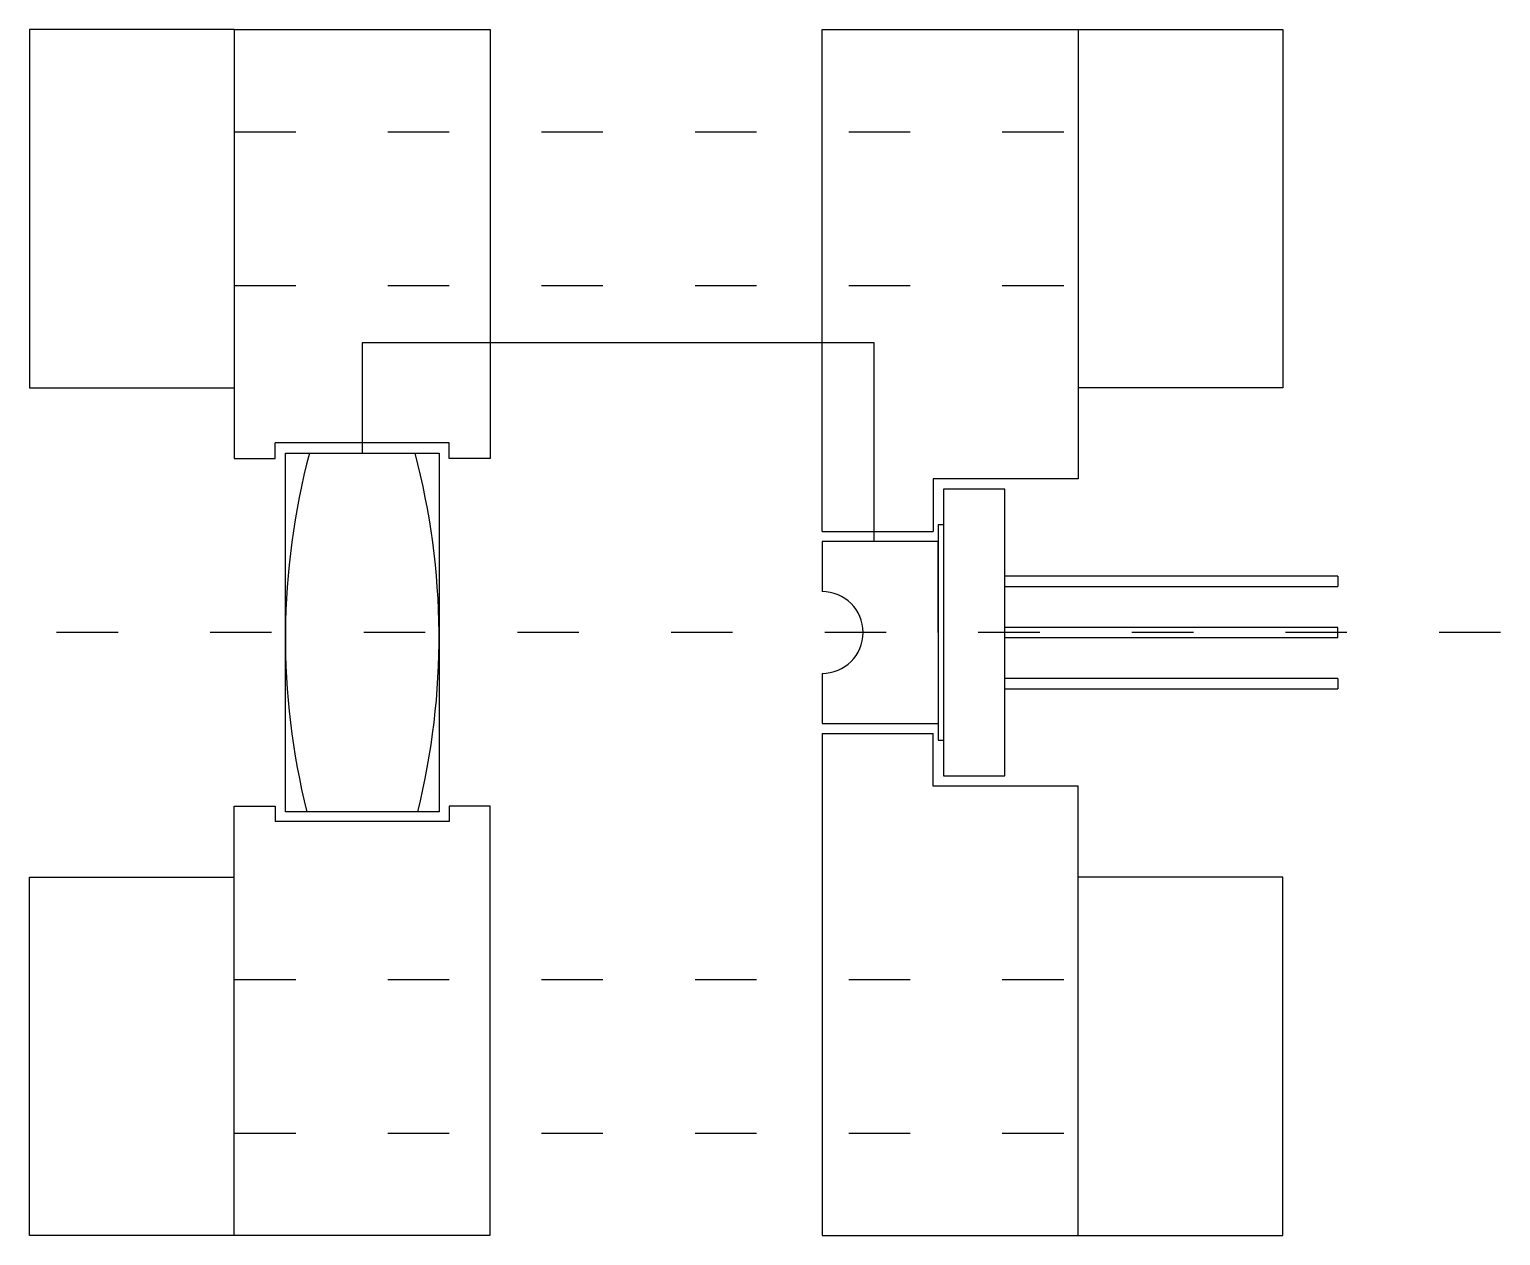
# Model space of a CAD drawing. Header units: millimetres. Extents: x -190 to 2932, y -54 to 4674.
# Drawn here: x 1971.8 to 2259.1, y 160.4 to 395.9 of the extents above; entities that cross this region are included whole.
import ezdxf

# ---------------------------------------------------------------- set-up
doc = ezdxf.new("R2010")
doc.units = ezdxf.units.MM
doc.linetypes.add('ACAD_ISO03W100', pattern=[30, 12, -18])

msp = doc.modelspace()

# ---------------------------------------------------------------- linework, layer by layer
for p, q in [((2011.752, 395.866), (1971.752, 395.866)), ((1971.752, 395.866), (1971.752, 325.866)), ((2011.752, 395.866), (2061.752, 395.866)), ((2011.752, 395.866), (2011.752, 312.116)), ((2011.752, 395.866), (2011.752, 375.866)), ((2061.752, 395.866), (2061.752, 312.116)), ((2126.552, 297.866), (2126.552, 395.866)), ((2126.552, 395.866), (2176.552, 395.866)), ((2176.552, 395.866), (2176.552, 308.116)), ((2176.552, 395.866), (2216.552, 395.866)), ((2216.552, 395.866), (2216.552, 325.866)), ((1971.752, 325.866), (2011.752, 325.866)), ((2216.552, 325.866), (2176.552, 325.866)), ((2053.752, 315.116), (2019.752, 315.116)), ((2019.752, 312.116), (2019.752, 315.116)), ((2053.752, 312.116), (2053.752, 315.116)), ((2011.752, 312.116), (2019.752, 312.116)), ((2021.752, 243.116), (2021.752, 313.116)), ((2021.752, 313.116), (2051.752, 313.116)), ((2051.752, 313.116), (2051.752, 243.116)), ((2061.752, 312.116), (2053.752, 312.116)), ((2176.552, 308.116), (2148.252, 308.116)), ((2148.252, 308.116), (2148.252, 297.866)), ((2162.252, 306.116), (2150.252, 306.116)), ((2150.252, 306.116), (2150.252, 250.116)), ((2162.252, 250.116), (2162.252, 306.116)), ((2150.252, 299.116), (2149.252, 299.116)), ((2149.252, 299.116), (2149.252, 257.116)), ((2126.552, 297.866), (2148.252, 297.866)), ((2149.252, 295.866), (2126.552, 295.866)), ((2126.552, 295.866), (2126.552, 286.116)), ((2149.252, 278.116), (2149.252, 295.866)), ((2227.252, 289.116), (2162.252, 289.116)), ((2227.252, 289.116), (2227.252, 287.116)), ((2162.252, 287.116), (2227.252, 287.116)), ((2227.252, 279.116), (2162.252, 279.116)), ((2227.252, 277.116), (2227.252, 279.116)), ((2162.252, 277.116), (2227.252, 277.116)), ((2126.552, 270.116), (2126.552, 260.366)), ((2227.252, 269.116), (2162.252, 269.116)), ((2227.252, 269.116), (2227.252, 267.116)), ((2162.252, 267.116), (2227.252, 267.116)), ((2126.552, 260.366), (2149.252, 260.366)), ((2126.552, 258.366), (2126.552, 160.366)), ((2126.552, 258.366), (2148.252, 258.366)), ((2148.252, 248.116), (2148.252, 258.366)), ((2149.252, 257.116), (2150.252, 257.116)), ((2150.252, 250.116), (2162.252, 250.116)), ((2176.552, 248.116), (2148.252, 248.116)), ((2176.552, 160.366), (2176.552, 248.116)), ((2011.752, 160.431), (2011.752, 244.181)), ((2011.752, 244.181), (2019.752, 244.181)), ((2019.752, 244.181), (2019.752, 241.181)), ((2051.752, 243.116), (2021.752, 243.116)), ((2061.752, 244.181), (2053.752, 244.181)), ((2053.752, 244.181), (2053.752, 241.181)), ((2061.752, 160.431), (2061.752, 244.181)), ((2053.752, 241.181), (2019.752, 241.181)), ((1971.752, 160.366), (1971.752, 230.366)), ((1971.752, 230.366), (2011.752, 230.366)), ((2216.552, 230.366), (2176.552, 230.366)), ((2216.552, 160.366), (2216.552, 230.366)), ((2011.752, 160.366), (1971.752, 160.366)), ((2011.752, 160.431), (2061.752, 160.431)), ((2126.552, 160.366), (2176.552, 160.366)), ((2176.552, 160.366), (2216.552, 160.366))]:
    msp.add_line(p, q)
at = {"linetype": 'ACAD_ISO03W100'}
for p, q in [((2011.752, 375.866), (2176.552, 375.866)), ((2011.752, 345.866), (2176.552, 345.866)), ((2011.752, 210.366), (2176.552, 210.366)), ((2011.752, 180.366), (2176.552, 180.366))]:
    msp.add_line(p, q, dxfattribs=at)
at = {"color": 3}
for p, q in [((2136.752, 334.671), (2036.752, 334.671)), ((2036.752, 334.671), (2036.752, 313.116)), ((2136.752, 295.866), (2136.752, 334.671))]:
    msp.add_line(p, q, dxfattribs=at)
at = {"color": 1, "linetype": 'ACAD_ISO03W100'}
msp.add_line((2259.061, 278.116), (1973.157, 278.116), dxfattribs=at)
for centre, radius, start, end in [((2162.252, 277.116), 140.504, 165.15404, 194.00383), ((1911.252, 277.116), 140.504, 345.99617, 14.84596), ((2126.552, 278.116), 8, 270, 90)]:
    msp.add_arc(centre, radius, start, end)

doc.saveas('drawing.dxf')
